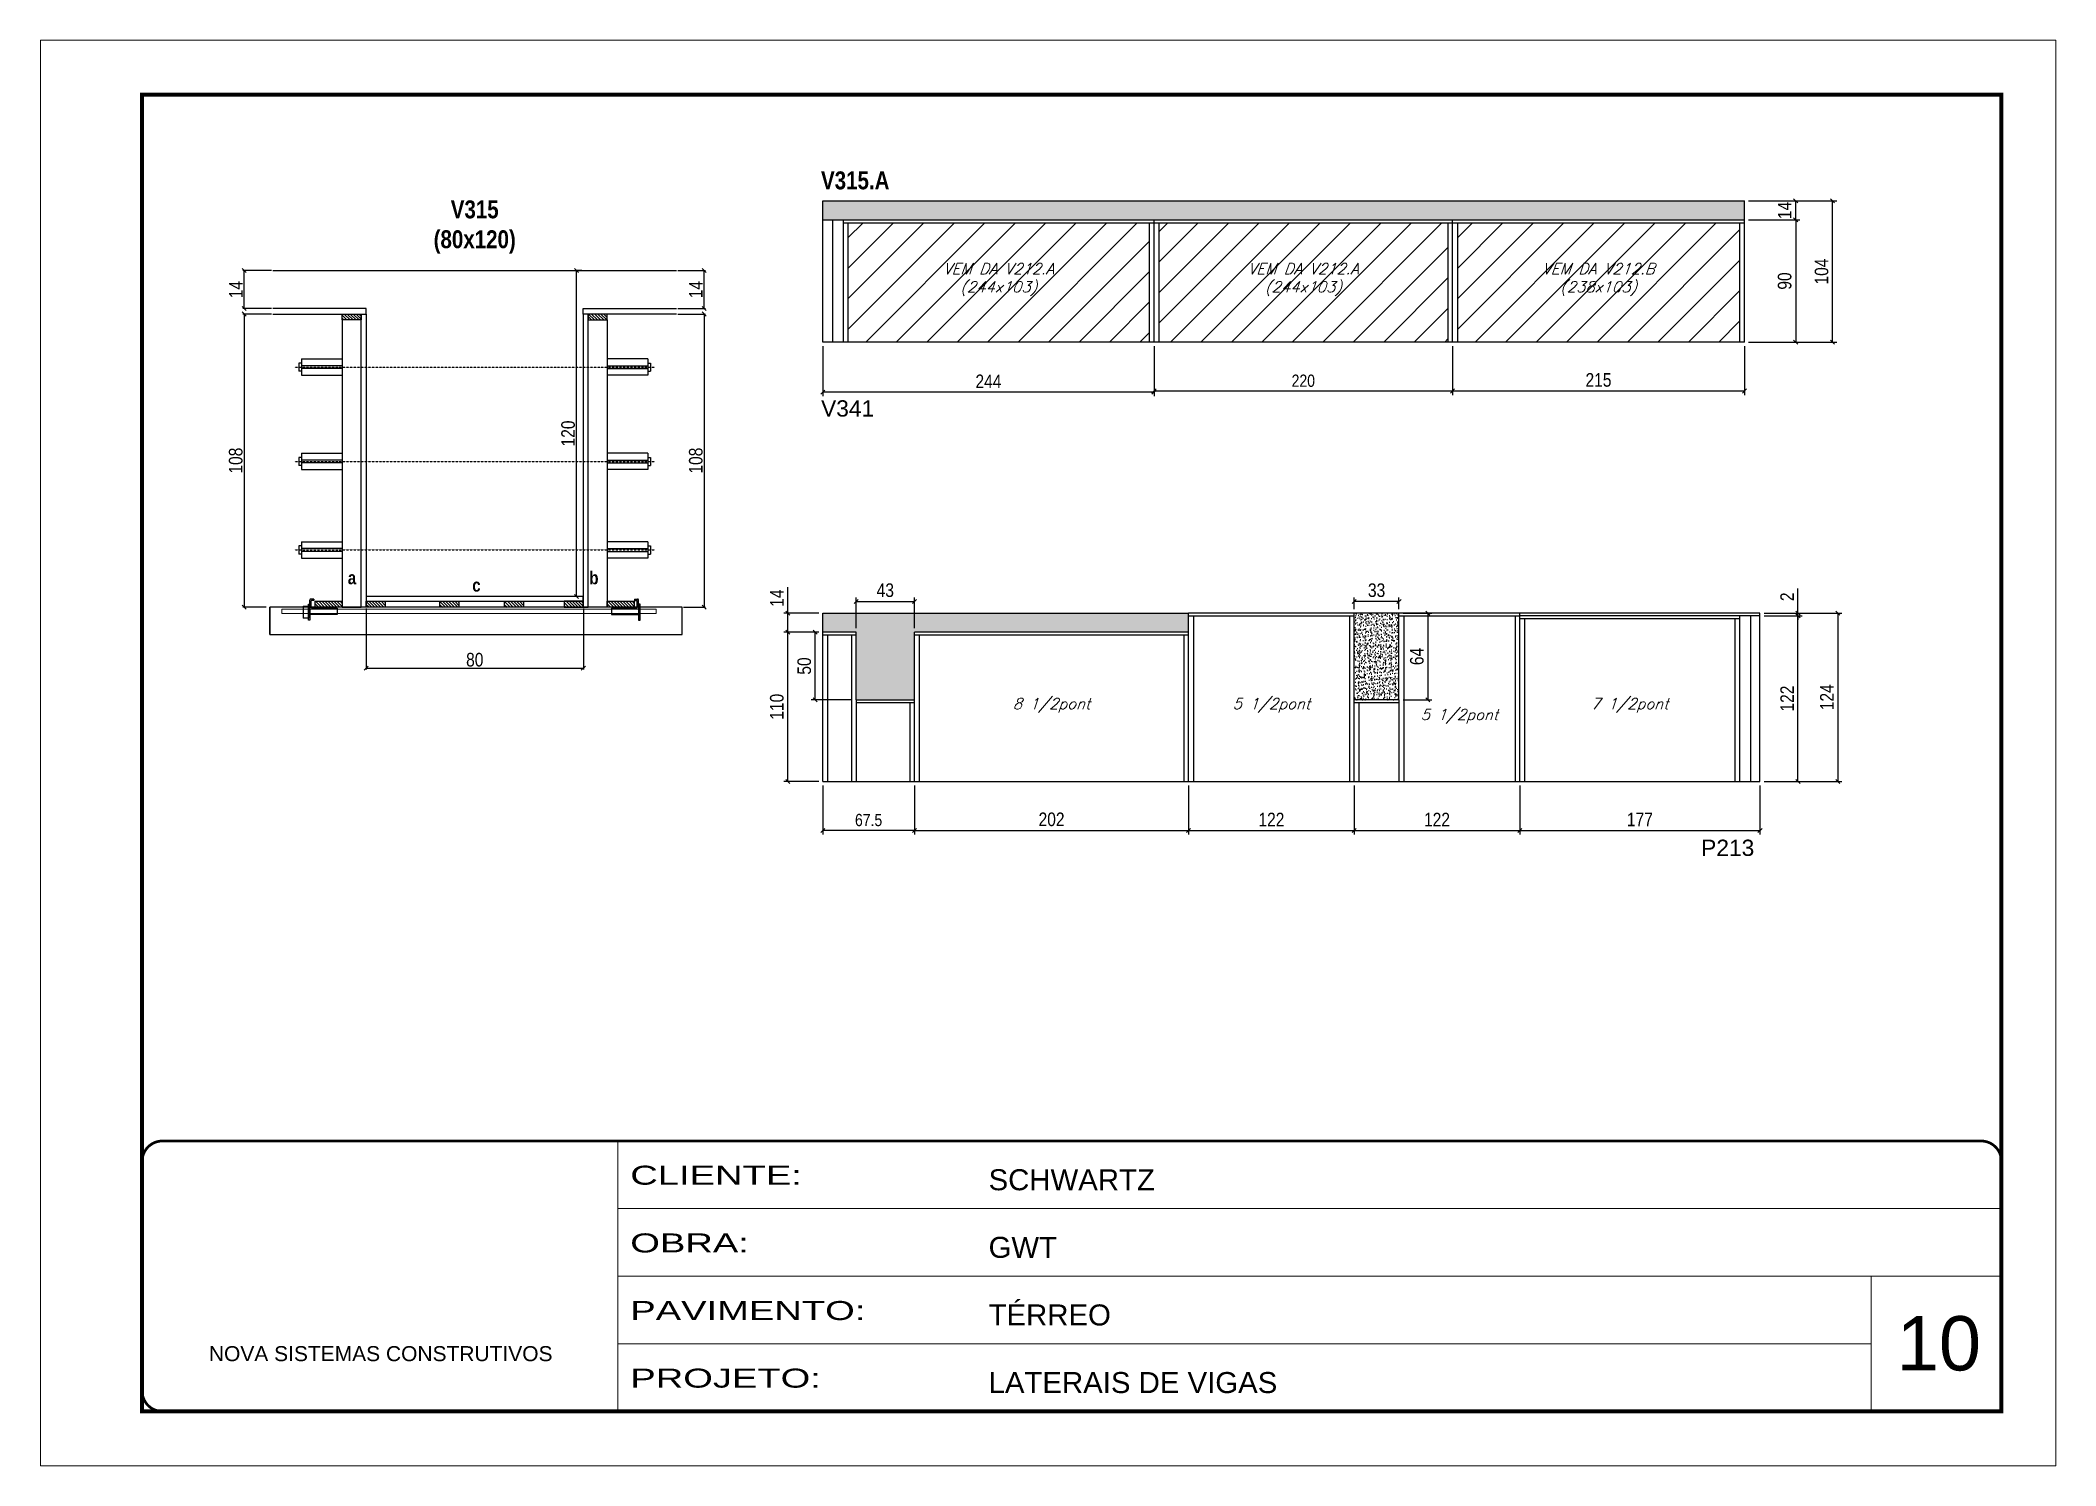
# Model space of a CAD drawing. Extents: x 2603 to 22413, y 1253 to 30260.
# Drawn here: x 14753 to 16238, y 26522 to 27572 of the extents above; entities that cross this region are included whole.
import ezdxf

# ---------------------------------------------------------------- set-up
doc = ezdxf.new("R2010")
doc.units = 0
for name, pattern in [('CONTINUO', [0]), ('DASHED', [0.75, 0.5, -0.25]), ('HIDDEN', [0.375, 0.25, -0.125])]:
    doc.linetypes.add(name, pattern=pattern)
for name, color, linetype in [('5', 5, 'Continuous'), ('barrote', 251, 'Continuous'), ('COTA', 241, 'Continuous'), ('detalhes', 4, 'Continuous'), ('NOMENCLATURA', 7, 'Continuous'), ('Painéis', 200, 'Continuous'), ('presilha', 1, 'Continuous'), ('SARR_2.2x10', 60, 'Continuous'), ('SARR_2.2x7', 40, 'Continuous'), ('SARR_3.5x7', 81, 'Continuous'), ('TENSOR', 3, 'Continuous'), ('texto', 7, 'Continuous')]:
    doc.layers.add(name, color=color, linetype=linetype)
for name, color, linetype, lineweight in [('CARIMBO', 255, 'Continuous', 9), ('CONCRETO', 251, 'Continuous', 25), ('Folhas', 255, 'Continuous', 9), ('Hachura', 251, 'Continuous', 9), ('SARRAFO DE PRESSAO', 251, 'DASHED', 9), ('SCO-___-LAJ', 2, 'Continuous', 0)]:
    doc.layers.add(name, color=color, linetype=linetype, lineweight=lineweight)
doc.styles.add('ARIAL', font='arial.ttf')
doc.styles.add('COTA TECNICA', font='techl___.ttf', dxfattribs={"height": 10})
doc.styles.add('COTA TECNICA 2X', font='techl___.ttf', dxfattribs={"height": 10})
doc.styles.add('COTA TECNICA-50', font='techl___.ttf', dxfattribs={"height": 9})
doc.styles.add('Romans', font='romans.shx')
doc.styles.get("Standard").update_dxf_attribs({"font": 'arial.ttf'})
doc.styles.add('TECNICA', font='techb___.ttf', dxfattribs={"height": 10})
doc.styles.add('Tecnologia', font='')
doc.styles.get('Tecnologia').set_extended_font_data('Forgotten Futurist')
doc.dimstyles.new('COTA PAINEL-50', dxfattribs={"dimtxt": 9, "dimasz": 3, "dimexe": 3, "dimexo": 3, "dimgap": 3, "dimtad": 1, "dimdec": 1, "dimzin": 12, "dimdsep": 46, "dimtxsty": 'COTA TECNICA-50', "dimblk1": 'OBLIQUE', "dimblk2": 'OBLIQUE', "dimsah": 1, "dimcen": 0.9, "dimclrd": 4, "dimclre": 4, "dimclrt": 240, "dimadec": 1, "dimazin": 3, "dimtfac": 1, "dimtdec": 1, "dimtmove": 0, "dimatfit": 3, "dimfxl": 1, "dimtolj": 1, "dimtzin": 12, "dimarcsym": 0})
doc.dimstyles.new('PAINEL', dxfattribs={"dimtxt": 10, "dimasz": 3, "dimexe": 3, "dimexo": 3, "dimgap": 3, "dimtad": 1, "dimdec": 1, "dimzin": 12, "dimdsep": 46, "dimtxsty": 'COTA TECNICA', "dimblk1": 'OBLIQUE', "dimblk2": 'OBLIQUE', "dimsah": 1, "dimcen": 0.9, "dimclrd": 4, "dimclre": 4, "dimclrt": 240, "dimadec": 1, "dimazin": 3, "dimtfac": 1, "dimtdec": 1, "dimtmove": 0, "dimatfit": 3, "dimfxl": 1, "dimtolj": 1, "dimtzin": 12, "dimarcsym": 0})
doc.dimstyles.new('SECAO', dxfattribs={"dimscale": 0.333333, "dimtxt": 5, "dimasz": 9, "dimexe": 3, "dimexo": 3, "dimgap": 3, "dimtad": 1, "dimdec": 1, "dimlfac": 0.5, "dimzin": 12, "dimdsep": 46, "dimtxsty": 'COTA TECNICA 2X', "dimblk1": 'OBLIQUE', "dimblk2": 'OBLIQUE', "dimsah": 1, "dimcen": 0.9, "dimclrd": 4, "dimclre": 4, "dimclrt": 240, "dimadec": 1, "dimazin": 3, "dimtfac": 1, "dimtdec": 1, "dimtmove": 0, "dimatfit": 3, "dimfxl": 1, "dimtolj": 1, "dimtzin": 12, "dimarcsym": 0})
pattern_1 = [(50, (-115901.4382, -5439.4145), (5.46554007, -0.47817257), [0.5715, -6.2865]), (355, (-115901.438, -5439.4145), (-1.05730264, 5.73170536), [0.4572, -5.02921753]), (100.4514447, (-115900.983, -5439.4543), (4.40823741, 5.25353256), [0.48570026, -5.34270734]), (46.1842, (-115901.438, -5437.8905), (8.13237123, -1.26126984), [0.85725, -9.42975]), (96.6355576, (-115900.7605, -5437.9956), (7.122124, 7.42278374), [0.7285507, -8.01406824]), (351.184151, (-115901.438, -5437.8905), (7.122124, 7.42278374), [0.685799, -7.54379196]), (21, (-115900.6762, -5438.2715), (4.54843174, -3.06795595), [0.5715, -6.2865]), (326, (-115900.676, -5438.2715), (1.85406085, 5.52563898), [0.4572, -5.0292]), (71.451445, (-115900.297, -5438.527), (6.40249258, 2.45768307), [0.48570026, -5.34269813]), (37.5, (-115901.4382, -5439.4145), (0.092658098, 2.536651166), [0, -4.96824, 0, -5.1054, 0, -5.04825]), (7.5, (-115901.4382, -5439.4145), (2.004589875, 3.005417245), [0, -2.91084, 0, -4.85394, 0, -1.92405]), (327.5, (-115903.1375, -5439.4145), (4.067717855, -0.17186232), [0, -1.905, 0, -5.9436, 0, -7.8867]), (317.5, (-115903.8995, -5439.4145), (4.44387544, 0.76279473), [0, -2.4765, 0, -3.94716, 0, -5.6007])]

msp = doc.modelspace()

# ---------------------------------------------------------------- texts
at = {"layer": '5', "linetype": 'Continuous'}
for s, rotation, p in [('V341', 359.99996, (15328.17, 27294.86)), ('P213', 0.00004, (15976.65, 26971.19))]:
    msp.add_text(s, height=12, rotation=rotation, dxfattribs=at).set_placement(p)
at = {"layer": 'CARIMBO', "style": 'ARIAL'}
msp.add_text('10', height=40, dxfattribs=at).set_placement((16120.74, 26592.17))
at = {"layer": 'detalhes', "style": 'TECNICA'}
for s, p in [('a', (14979.49, 27171.3)), ('b', (15157.46, 27171.29)), ('c', (15071.17, 27165.88))]:
    msp.add_text(s, height=9.6, dxfattribs=at).set_placement(p)
at = {"layer": 'NOMENCLATURA', "style": 'TECNICA'}
msp.add_text('V315.A', height=13.2, dxfattribs=at).set_placement((15328.12, 27462.26))
at = {"layer": 'NOMENCLATURA', "insert": (15072.96, 27454.1), "char_height": 13.2, "attachment_point": 2, "style": 'TECNICA'}
msp.add_mtext_dynamic_manual_height_columns('V315\\P(80x120)', width=300.2766, gutter_width=1, heights=[0], dxfattribs=at)
at = {"layer": 'texto', "color": 2, "char_height": 8, "attachment_point": 5, "style": 'Romans'}
for s, insert in [('{\\Q19;\\C256;VEM DA V212.A^J(244x103)}', (15459, 27395.74)), ('{\\Q19;\\C256;VEM DA V212.A^J(244x103)}', (15683.5, 27395.74)), ('{\\Q19;\\C256;VEM DA V212.B^J(238x103)}', (15901, 27395.74)), ('{\\Q19;\\C256;8 1/2pont}', (15498, 27082.07)), ('{\\Q19;\\C256;5 1/2pont}', (15660, 27082.07)), ('{\\Q19;\\C256;7 1/2pont}', (15924, 27082.07)), ('{\\Q19;\\C256;5 1/2pont}', (15798.5, 27074.05))]:
    msp.add_mtext(s, dxfattribs=dict(at, insert=insert))

# ---------------------------------------------------------------- blocks, each defined once
blk = doc.blocks.new('9999999999')
at = {"color": 30, "linetype": 'CONTINUO'}
for p, q in [((98564.6, 34230.2), (98564.6, 34429.4)), ((98564.6, 34379.6), (99584, 34379.6)), ((98564.6, 34329.8), (99488, 34329.8)), ((99584, 34329.8), (99488, 34329.8)), ((99488, 34329.8), (99488, 34230.2)), ((98564.6, 34280), (99488, 34280))]:
    blk.add_line(p, q, dxfattribs=at)
at = {"color": 30, "linetype": 'CONTINUO', "const_width": 2}
blk.add_lwpolyline([(99584, 34230.2), (99584, 34414.4, 0.414214), (99569, 34429.4), (98229, 34429.4, 0.414214), (98214, 34414.4), (98214, 34245.2, 0.414214), (98229, 34230.2), (99584, 34230.2)], format="xyb", dxfattribs=at)
at = {"layer": 'Folhas'}
blk.add_lwpolyline([(98139, 34190.2), (99624, 34190.2), (99624, 35240.2), (98139, 35240.2)], close=True, dxfattribs=at)
at = {"layer": 'Folhas', "color": 30, "const_width": 3}
blk.add_lwpolyline([(98214, 34230.2), (99584, 34230.2), (99584, 35200.2), (98214, 35200.2)], close=True, dxfattribs=at)
at = {"color": 7, "linetype": 'Continuous', "ltscale": 5, "style": 'ARIAL'}
for s, height, p in [('SCHWARTZ', 15.48, (98837.7, 34393.1)), ('GWT', 15.48, (98837.7, 34343.3)), ('TÉRREO', 15.48, (98837.7, 34293.5)), ('NOVA SISTEMAS CONSTRUTIVOS', 11.059, (98263.2, 34267.2)), ('LATERAIS DE VIGAS', 15.483, (98837.7, 34243.7))]:
    blk.add_text(s, height=height, dxfattribs=at).set_placement(p)
at = {"layer": 'Folhas', "color": 7, "style": 'Tecnologia', "width": 1.5}
for s, p in [('CLIENTE:', (98573.7, 34397.2)), ('OBRA:', (98573.7, 34347.3)), ('PAVIMENTO:', (98573.7, 34297.5)), ('PROJETO:', (98573.7, 34247.7))]:
    blk.add_text(s, height=14, dxfattribs=at).set_placement(p)
blk = doc.blocks.new('PRESILHA METÁLICA 1')
at = {"layer": 'presilha'}
for p, q in [((0, 13), (6, 13)), ((0, 13), (0, 0)), ((6, 0), (0, 0)), ((6, 15.5), (7.5, 15.5)), ((6, -2.5), (6, 15.5)), ((6, 13), (6, 0)), ((7.5, 10.6), (7.5, 19.9)), ((7.5, 15.5), (7.5, -2.5)), ((37.5, 4.1), (7.5, 4.1)), ((12, 21), (8.6, 21)), ((9, 11.6), (9, 18.9)), ((12, 19.5), (9.6, 19.5)), ((37.5, 11), (9.6, 11)), ((12, 21), (12, 19.5)), ((37.5, 11), (37.5, 4.1)), ((7.5, -2.5), (6, -2.5))]:
    blk.add_line(p, q, dxfattribs=at)
for centre, radius, start, end in [((8.6, 19.9), 1.14, 90, 180), ((9.6, 18.9), 0.57, 90, 180), ((9.6, 11.6), 0.57, 180, 270)]:
    blk.add_arc(centre, radius, start, end, dxfattribs=at)
blk = doc.blocks.new('PRESILHA METÁLICA 2')
at = {"layer": 'presilha'}
for p, q in [((-5.2, 23.5), (-5.2, 22)), ((-5.2, 23.5), (-1.9, 23.5)), ((-0.8, 14.6), (-0.8, 22.4)), ((-30.8, 13.5), (-30.8, 6.6)), ((-30.8, 13.5), (-2.8, 13.5)), ((-30.8, 6.6), (-0.8, 6.6)), ((-5.2, 22), (-2.8, 22)), ((-2.2, 14.1), (-2.2, 21.4)), ((0.8, 18), (-0.8, 18)), ((-0.8, 18), (-0.8, 0)), ((-0.8, 0), (0.8, 0)), ((0.8, 0), (0.8, 18))]:
    blk.add_line(p, q, dxfattribs=at)
for centre, radius, start, end in [((-1.9, 22.4), 1.14, 0, 90), ((-2.8, 21.4), 0.57, 0, 90), ((-2.8, 14.1), 0.57, 270, 0)]:
    blk.add_arc(centre, radius, start, end, dxfattribs=at)
blk = doc.blocks.new('_Oblique')
at = {"color": 0, "linetype": 'ByBlock', "lineweight": -2}
blk.add_line((-0.5, -0.5), (0.5, 0.5), dxfattribs=at)
blk = doc.blocks.new('*D214')
at = {"layer": 'COTA', "color": 4, "lineweight": -2, "transparency": 16777216}
for p, q in [((15222.7, 27370.4), (15243, 27370.4)), ((15242, 27370.4), (15242, 27154.4)), ((15226.8, 27154.4), (15243, 27154.4))]:
    blk.add_line(p, q, dxfattribs=at)
at = {"layer": 'Defpoints', "color": 0, "transparency": 16777216}
for p in [(15221.7, 27370.4), (15225.8, 27154.4), (15242, 27154.4)]:
    blk.add_point(p, dxfattribs=at)
at = {"layer": 'COTA', "color": 4, "lineweight": -2, "transparency": 16777216, "xscale": 3, "yscale": 3, "zscale": 3}
for p, rotation in [((15242, 27370.4), 90), ((15242, 27154.4), 270)]:
    blk.add_blockref('_Oblique', p, dxfattribs=dict(at, rotation=rotation))
at = {"layer": 'COTA', "color": 240, "transparency": 16777216, "insert": (15235.9, 27262.4), "char_height": 10, "attachment_point": 5, "rotation": 90, "style": 'COTA TECNICA 2X'}
blk.add_mtext('\\A1;108', dxfattribs=at)
blk = doc.blocks.new('*D215')
at = {"layer": 'COTA', "color": 4, "lineweight": -2, "transparency": 16777216}
for p, q in [((15222.7, 27402.4), (15243, 27402.4)), ((15242, 27374.4), (15242, 27402.4)), ((15222.7, 27374.4), (15243, 27374.4))]:
    blk.add_line(p, q, dxfattribs=at)
at = {"layer": 'Defpoints', "color": 0, "transparency": 16777216}
for p in [(15221.7, 27402.4), (15242, 27402.4), (15221.7, 27374.4)]:
    blk.add_point(p, dxfattribs=at)
at = {"layer": 'COTA', "color": 4, "lineweight": -2, "transparency": 16777216, "xscale": 3, "yscale": 3, "zscale": 3}
for p, rotation in [((15242, 27402.4), 90), ((15242, 27374.4), 270)]:
    blk.add_blockref('_Oblique', p, dxfattribs=dict(at, rotation=rotation))
at = {"layer": 'COTA', "color": 240, "transparency": 16777216, "insert": (15235.9, 27388.4), "char_height": 10, "attachment_point": 5, "rotation": 90, "style": 'COTA TECNICA 2X'}
blk.add_mtext('\\A1;14', dxfattribs=at)
blk = doc.blocks.new('*D216')
at = {"layer": 'COTA', "color": 4, "lineweight": -2, "transparency": 16777216}
for p, q in [((14923.3, 27370.4), (14902, 27370.4)), ((14903, 27370.4), (14903, 27154.4)), ((14919.2, 27154.4), (14902, 27154.4))]:
    blk.add_line(p, q, dxfattribs=at)
at = {"layer": 'Defpoints', "color": 0, "transparency": 16777216}
for p in [(14924.3, 27370.4), (14903, 27154.4), (14920.2, 27154.4)]:
    blk.add_point(p, dxfattribs=at)
at = {"layer": 'COTA', "color": 4, "lineweight": -2, "transparency": 16777216, "xscale": 3, "yscale": 3, "zscale": 3}
for p, rotation in [((14903, 27370.4), 90), ((14903, 27154.4), 270)]:
    blk.add_blockref('_Oblique', p, dxfattribs=dict(at, rotation=rotation))
at = {"layer": 'COTA', "color": 240, "transparency": 16777216, "insert": (14896.9, 27262.4), "char_height": 10, "attachment_point": 5, "rotation": 90, "style": 'COTA TECNICA 2X'}
blk.add_mtext('\\A1;108', dxfattribs=at)
blk = doc.blocks.new('*D1250')
at = {"layer": 'COTA', "color": 4, "lineweight": -2, "transparency": 16777216}
for p, q in [((15152, 27402.4), (15146.9, 27402.4)), ((15147.9, 27162.4), (15147.9, 27402.4)), ((15152, 27162.4), (15146.9, 27162.4))]:
    blk.add_line(p, q, dxfattribs=at)
at = {"layer": 'Defpoints', "color": 0, "transparency": 16777216}
for p in [(15147.9, 27402.4), (15153, 27402.4), (15153, 27162.4)]:
    blk.add_point(p, dxfattribs=at)
at = {"layer": 'COTA', "color": 4, "lineweight": -2, "transparency": 16777216, "xscale": 3, "yscale": 3, "zscale": 3}
for p, rotation in [((15147.9, 27402.4), 90), ((15147.9, 27162.4), 270)]:
    blk.add_blockref('_Oblique', p, dxfattribs=dict(at, rotation=rotation))
at = {"layer": 'COTA', "color": 240, "transparency": 16777216, "insert": (15141.8, 27282.4), "char_height": 10, "attachment_point": 5, "rotation": 90, "style": 'COTA TECNICA 2X'}
blk.add_mtext('\\A1;120', dxfattribs=at)
blk = doc.blocks.new('*D1251')
at = {"layer": 'COTA', "color": 4, "lineweight": -2, "transparency": 16777216}
for p, q in [((14923.3, 27402.4), (14902, 27402.4)), ((14903, 27374.4), (14903, 27402.4)), ((14923.3, 27374.4), (14902, 27374.4))]:
    blk.add_line(p, q, dxfattribs=at)
at = {"layer": 'Defpoints', "color": 0, "transparency": 16777216}
for p in [(14903, 27402.4), (14924.3, 27402.4), (14924.3, 27374.4)]:
    blk.add_point(p, dxfattribs=at)
at = {"layer": 'COTA', "color": 4, "lineweight": -2, "transparency": 16777216, "xscale": 3, "yscale": 3, "zscale": 3}
for p, rotation in [((14903, 27402.4), 90), ((14903, 27374.4), 270)]:
    blk.add_blockref('_Oblique', p, dxfattribs=dict(at, rotation=rotation))
at = {"layer": 'COTA', "color": 240, "transparency": 16777216, "insert": (14897, 27388.4), "char_height": 10, "attachment_point": 5, "rotation": 90, "style": 'COTA TECNICA 2X'}
blk.add_mtext('\\A1;14', dxfattribs=at)
blk = doc.blocks.new('*D1252')
at = {"layer": 'COTA', "color": 4, "lineweight": -2, "transparency": 16777216}
for p, q in [((14993, 27153.4), (14993, 27108.6)), ((15153, 27153.4), (15153, 27108.6)), ((14993, 27109.6), (15153, 27109.6))]:
    blk.add_line(p, q, dxfattribs=at)
at = {"layer": 'Defpoints', "color": 0, "transparency": 16777216}
for p in [(14993, 27154.4), (15153, 27154.4), (15153, 27109.6)]:
    blk.add_point(p, dxfattribs=at)
at = {"layer": 'COTA', "color": 4, "lineweight": -2, "transparency": 16777216, "xscale": 3, "yscale": 3, "zscale": 3, "rotation": 180}
blk.add_blockref('_Oblique', (14993, 27109.6), dxfattribs=at)
at = {"layer": 'COTA', "color": 4, "lineweight": -2, "transparency": 16777216, "xscale": 3, "yscale": 3, "zscale": 3}
blk.add_blockref('_Oblique', (15153, 27109.6), dxfattribs=at)
at = {"layer": 'COTA', "color": 240, "transparency": 16777216, "insert": (15073, 27115.7), "char_height": 10, "attachment_point": 5, "style": 'COTA TECNICA 2X'}
blk.add_mtext('\\A1;80', dxfattribs=at)
blk = doc.blocks.new('*D217')
at = {"layer": 'COTA', "color": 4, "linetype": 'ByBlock', "lineweight": -2, "transparency": 16777216}
for p, q in [((15573.5, 27346.7), (15573.5, 27310.7)), ((15793.5, 27346.7), (15793.5, 27310.7)), ((15573.5, 27313.7), (15793.5, 27313.7))]:
    blk.add_line(p, q, dxfattribs=at)
at = {"layer": 'Defpoints', "color": 0, "linetype": 'ByBlock', "transparency": 16777216}
for p in [(15573.5, 27349.7), (15793.5, 27349.7), (15793.5, 27313.7)]:
    blk.add_point(p, dxfattribs=at)
at = {"layer": 'COTA', "color": 4, "linetype": 'ByBlock', "lineweight": -2, "transparency": 16777216, "xscale": 3, "yscale": 3, "zscale": 3, "rotation": 180}
blk.add_blockref('_Oblique', (15573.5, 27313.7), dxfattribs=at)
at = {"layer": 'COTA', "color": 4, "linetype": 'ByBlock', "lineweight": -2, "transparency": 16777216, "xscale": 3, "yscale": 3, "zscale": 3}
blk.add_blockref('_Oblique', (15793.5, 27313.7), dxfattribs=at)
at = {"layer": 'COTA', "color": 240, "linetype": 'ByBlock', "transparency": 16777216, "insert": (15683.5, 27321.2), "char_height": 9, "attachment_point": 5, "style": 'COTA TECNICA-50'}
blk.add_mtext('\\A1;220', dxfattribs=at)
blk = doc.blocks.new('*D1253')
at = {"layer": 'COTA', "color": 4, "linetype": 'ByBlock', "lineweight": -2, "transparency": 16777216}
for p, q in [((15329.5, 27346.7), (15329.5, 27309.8)), ((15573.5, 27346.7), (15573.5, 27309.8)), ((15573.5, 27312.8), (15329.5, 27312.8))]:
    blk.add_line(p, q, dxfattribs=at)
at = {"layer": 'Defpoints', "color": 0, "linetype": 'ByBlock', "transparency": 16777216}
for p in [(15329.5, 27349.7), (15573.5, 27349.7), (15329.5, 27312.8)]:
    blk.add_point(p, dxfattribs=at)
at = {"layer": 'COTA', "color": 4, "linetype": 'ByBlock', "lineweight": -2, "transparency": 16777216, "xscale": 3, "yscale": 3, "zscale": 3, "rotation": 180}
blk.add_blockref('_Oblique', (15329.5, 27312.8), dxfattribs=at)
at = {"layer": 'COTA', "color": 4, "linetype": 'ByBlock', "lineweight": -2, "transparency": 16777216, "xscale": 3, "yscale": 3, "zscale": 3}
blk.add_blockref('_Oblique', (15573.5, 27312.8), dxfattribs=at)
at = {"layer": 'COTA', "color": 240, "linetype": 'ByBlock', "transparency": 16777216, "insert": (15451.5, 27320.8), "char_height": 10, "attachment_point": 5, "style": 'COTA TECNICA'}
blk.add_mtext('\\A1;244', dxfattribs=at)
blk = doc.blocks.new('*D1254')
at = {"layer": 'COTA', "color": 4, "linetype": 'ByBlock', "lineweight": -2, "transparency": 16777216}
for p, q in [((15793.5, 27346.7), (15793.5, 27310.7)), ((16008.5, 27346.7), (16008.5, 27310.7)), ((15793.5, 27313.7), (16008.5, 27313.7))]:
    blk.add_line(p, q, dxfattribs=at)
at = {"layer": 'Defpoints', "color": 0, "linetype": 'ByBlock', "transparency": 16777216}
for p in [(15793.5, 27349.7), (16008.5, 27349.7), (16008.5, 27313.7)]:
    blk.add_point(p, dxfattribs=at)
at = {"layer": 'COTA', "color": 4, "linetype": 'ByBlock', "lineweight": -2, "transparency": 16777216, "xscale": 3, "yscale": 3, "zscale": 3, "rotation": 180}
blk.add_blockref('_Oblique', (15793.5, 27313.7), dxfattribs=at)
at = {"layer": 'COTA', "color": 4, "linetype": 'ByBlock', "lineweight": -2, "transparency": 16777216, "xscale": 3, "yscale": 3, "zscale": 3}
blk.add_blockref('_Oblique', (16008.5, 27313.7), dxfattribs=at)
at = {"layer": 'COTA', "color": 240, "linetype": 'ByBlock', "transparency": 16777216, "insert": (15901, 27321.8), "char_height": 10, "attachment_point": 5, "style": 'COTA TECNICA'}
blk.add_mtext('\\A1;215', dxfattribs=at)
blk = doc.blocks.new('*D218')
at = {"layer": 'COTA', "color": 4, "linetype": 'ByBlock', "lineweight": -2, "transparency": 16777216}
for p, q in [((16011.5, 27439.7), (16049.3, 27439.7)), ((16046.3, 27439.7), (16046.3, 27349.7)), ((16011.5, 27349.7), (16049.3, 27349.7))]:
    blk.add_line(p, q, dxfattribs=at)
at = {"layer": 'Defpoints', "color": 0, "linetype": 'ByBlock', "transparency": 16777216}
for p in [(16008.5, 27439.7), (16008.5, 27349.7), (16046.3, 27349.7)]:
    blk.add_point(p, dxfattribs=at)
at = {"layer": 'COTA', "color": 4, "linetype": 'ByBlock', "lineweight": -2, "transparency": 16777216, "xscale": 3, "yscale": 3, "zscale": 3}
for p, rotation in [((16046.3, 27439.7), 90), ((16046.3, 27349.7), 270)]:
    blk.add_blockref('_Oblique', p, dxfattribs=dict(at, rotation=rotation))
at = {"layer": 'COTA', "color": 240, "linetype": 'ByBlock', "transparency": 16777216, "insert": (16038.2, 27394.7), "char_height": 10, "attachment_point": 5, "rotation": 90, "style": 'COTA TECNICA'}
blk.add_mtext('\\A1;90', dxfattribs=at)
blk = doc.blocks.new('*D219')
at = {"layer": 'COTA', "color": 4, "linetype": 'ByBlock', "lineweight": -2, "transparency": 16777216}
for p, q in [((16011.5, 27453.7), (16049.3, 27453.7)), ((16046.3, 27439.7), (16046.3, 27453.7)), ((16011.5, 27439.7), (16049.3, 27439.7))]:
    blk.add_line(p, q, dxfattribs=at)
at = {"layer": 'Defpoints', "color": 0, "linetype": 'ByBlock', "transparency": 16777216}
for p in [(16008.5, 27453.7), (16046.3, 27453.7), (16008.5, 27439.7)]:
    blk.add_point(p, dxfattribs=at)
at = {"layer": 'COTA', "color": 4, "linetype": 'ByBlock', "lineweight": -2, "transparency": 16777216, "xscale": 3, "yscale": 3, "zscale": 3}
for p, rotation in [((16046.3, 27453.7), 90), ((16046.3, 27439.7), 270)]:
    blk.add_blockref('_Oblique', p, dxfattribs=dict(at, rotation=rotation))
at = {"layer": 'COTA', "color": 240, "linetype": 'ByBlock', "transparency": 16777216, "insert": (16038.2, 27446.7), "char_height": 10, "attachment_point": 5, "rotation": 90, "style": 'COTA TECNICA'}
blk.add_mtext('\\A1;14', dxfattribs=at)
blk = doc.blocks.new('*D212')
at = {"layer": 'COTA', "color": 4, "linetype": 'ByBlock', "lineweight": -2, "transparency": 16777216}
for p, q in [((15329.5, 27023.1), (15329.5, 26987)), ((15397, 27023.1), (15397, 26987)), ((15397, 26990), (15329.5, 26990))]:
    blk.add_line(p, q, dxfattribs=at)
at = {"layer": 'Defpoints', "color": 0, "linetype": 'ByBlock', "transparency": 16777216}
for p in [(15329.5, 27026.1), (15397, 27026.1), (15329.5, 26990)]:
    blk.add_point(p, dxfattribs=at)
at = {"layer": 'COTA', "color": 4, "linetype": 'ByBlock', "lineweight": -2, "transparency": 16777216, "xscale": 3, "yscale": 3, "zscale": 3, "rotation": 180}
blk.add_blockref('_Oblique', (15329.5, 26990), dxfattribs=at)
at = {"layer": 'COTA', "color": 4, "linetype": 'ByBlock', "lineweight": -2, "transparency": 16777216, "xscale": 3, "yscale": 3, "zscale": 3}
blk.add_blockref('_Oblique', (15397, 26990), dxfattribs=at)
at = {"layer": 'COTA', "color": 240, "linetype": 'ByBlock', "transparency": 16777216, "insert": (15363.2, 26997.6), "char_height": 9, "attachment_point": 5, "style": 'COTA TECNICA-50'}
blk.add_mtext('\\A1;67.5', dxfattribs=at)
blk = doc.blocks.new('*D1233')
at = {"layer": 'COTA', "color": 4, "linetype": 'ByBlock', "lineweight": -2, "transparency": 16777216}
for p, q in [((15397, 27023.1), (15397, 26987)), ((15599, 27023.1), (15599, 26987)), ((15397, 26990), (15599, 26990))]:
    blk.add_line(p, q, dxfattribs=at)
at = {"layer": 'Defpoints', "color": 0, "linetype": 'ByBlock', "transparency": 16777216}
for p in [(15397, 27026.1), (15599, 27026.1), (15599, 26990)]:
    blk.add_point(p, dxfattribs=at)
at = {"layer": 'COTA', "color": 4, "linetype": 'ByBlock', "lineweight": -2, "transparency": 16777216, "xscale": 3, "yscale": 3, "zscale": 3, "rotation": 180}
blk.add_blockref('_Oblique', (15397, 26990), dxfattribs=at)
at = {"layer": 'COTA', "color": 4, "linetype": 'ByBlock', "lineweight": -2, "transparency": 16777216, "xscale": 3, "yscale": 3, "zscale": 3}
blk.add_blockref('_Oblique', (15599, 26990), dxfattribs=at)
at = {"layer": 'COTA', "color": 240, "linetype": 'ByBlock', "transparency": 16777216, "insert": (15498, 26998.1), "char_height": 10, "attachment_point": 5, "style": 'COTA TECNICA'}
blk.add_mtext('\\A1;202', dxfattribs=at)
blk = doc.blocks.new('*D1234')
at = {"layer": 'COTA', "color": 4, "linetype": 'ByBlock', "lineweight": -2, "transparency": 16777216}
for p, q in [((15354, 27139.1), (15354, 27161.6)), ((15397, 27139.1), (15397, 27161.6)), ((15354, 27158.6), (15397, 27158.6))]:
    blk.add_line(p, q, dxfattribs=at)
at = {"layer": 'Defpoints', "color": 0, "linetype": 'ByBlock', "transparency": 16777216}
for p in [(15397, 27158.6), (15354, 27136.1), (15397, 27136.1)]:
    blk.add_point(p, dxfattribs=at)
at = {"layer": 'COTA', "color": 4, "linetype": 'ByBlock', "lineweight": -2, "transparency": 16777216, "xscale": 3, "yscale": 3, "zscale": 3, "rotation": 180}
blk.add_blockref('_Oblique', (15354, 27158.6), dxfattribs=at)
at = {"layer": 'COTA', "color": 4, "linetype": 'ByBlock', "lineweight": -2, "transparency": 16777216, "xscale": 3, "yscale": 3, "zscale": 3}
blk.add_blockref('_Oblique', (15397, 27158.6), dxfattribs=at)
at = {"layer": 'COTA', "color": 240, "linetype": 'ByBlock', "transparency": 16777216, "insert": (15375.5, 27166.9), "char_height": 10, "attachment_point": 5, "style": 'COTA TECNICA'}
blk.add_mtext('\\A1;43', dxfattribs=at)
blk = doc.blocks.new('*D1235')
at = {"layer": 'COTA', "color": 4, "linetype": 'ByBlock', "lineweight": -2, "transparency": 16777216}
for p, q in [((15599, 27023.1), (15599, 26987)), ((15721, 27023.1), (15721, 26987)), ((15599, 26990), (15721, 26990))]:
    blk.add_line(p, q, dxfattribs=at)
at = {"layer": 'Defpoints', "color": 0, "linetype": 'ByBlock', "transparency": 16777216}
for p in [(15599, 27026.1), (15721, 27026.1), (15721, 26990)]:
    blk.add_point(p, dxfattribs=at)
at = {"layer": 'COTA', "color": 4, "linetype": 'ByBlock', "lineweight": -2, "transparency": 16777216, "xscale": 3, "yscale": 3, "zscale": 3, "rotation": 180}
blk.add_blockref('_Oblique', (15599, 26990), dxfattribs=at)
at = {"layer": 'COTA', "color": 4, "linetype": 'ByBlock', "lineweight": -2, "transparency": 16777216, "xscale": 3, "yscale": 3, "zscale": 3}
blk.add_blockref('_Oblique', (15721, 26990), dxfattribs=at)
at = {"layer": 'COTA', "color": 240, "linetype": 'ByBlock', "transparency": 16777216, "insert": (15660, 26998), "char_height": 10, "attachment_point": 5, "style": 'COTA TECNICA'}
blk.add_mtext('\\A1;122', dxfattribs=at)
blk = doc.blocks.new('*D1236')
at = {"layer": 'COTA', "color": 4, "linetype": 'ByBlock', "lineweight": -2, "transparency": 16777216}
for p, q in [((15721, 27023.1), (15721, 26987)), ((15843, 27023.1), (15843, 26987)), ((15721, 26990), (15843, 26990))]:
    blk.add_line(p, q, dxfattribs=at)
at = {"layer": 'Defpoints', "color": 0, "linetype": 'ByBlock', "transparency": 16777216}
for p in [(15721, 27026.1), (15843, 27026.1), (15843, 26990)]:
    blk.add_point(p, dxfattribs=at)
at = {"layer": 'COTA', "color": 4, "linetype": 'ByBlock', "lineweight": -2, "transparency": 16777216, "xscale": 3, "yscale": 3, "zscale": 3, "rotation": 180}
blk.add_blockref('_Oblique', (15721, 26990), dxfattribs=at)
at = {"layer": 'COTA', "color": 4, "linetype": 'ByBlock', "lineweight": -2, "transparency": 16777216, "xscale": 3, "yscale": 3, "zscale": 3}
blk.add_blockref('_Oblique', (15843, 26990), dxfattribs=at)
at = {"layer": 'COTA', "color": 240, "linetype": 'ByBlock', "transparency": 16777216, "insert": (15782, 26998), "char_height": 10, "attachment_point": 5, "style": 'COTA TECNICA'}
blk.add_mtext('\\A1;122', dxfattribs=at)
blk = doc.blocks.new('*D1237')
at = {"layer": 'COTA', "color": 4, "linetype": 'ByBlock', "lineweight": -2, "transparency": 16777216}
for p, q in [((15843, 27023.1), (15843, 26987)), ((16020, 27023.1), (16020, 26987)), ((15843, 26990), (16020, 26990))]:
    blk.add_line(p, q, dxfattribs=at)
at = {"layer": 'Defpoints', "color": 0, "linetype": 'ByBlock', "transparency": 16777216}
for p in [(15843, 27026.1), (16020, 27026.1), (16020, 26990)]:
    blk.add_point(p, dxfattribs=at)
at = {"layer": 'COTA', "color": 4, "linetype": 'ByBlock', "lineweight": -2, "transparency": 16777216, "xscale": 3, "yscale": 3, "zscale": 3, "rotation": 180}
blk.add_blockref('_Oblique', (15843, 26990), dxfattribs=at)
at = {"layer": 'COTA', "color": 4, "linetype": 'ByBlock', "lineweight": -2, "transparency": 16777216, "xscale": 3, "yscale": 3, "zscale": 3}
blk.add_blockref('_Oblique', (16020, 26990), dxfattribs=at)
at = {"layer": 'COTA', "color": 240, "linetype": 'ByBlock', "transparency": 16777216, "insert": (15931.5, 26998.1), "char_height": 10, "attachment_point": 5, "style": 'COTA TECNICA'}
blk.add_mtext('\\A1;177', dxfattribs=at)
blk = doc.blocks.new('*D1238')
at = {"layer": 'COTA', "color": 4, "linetype": 'ByBlock', "lineweight": -2, "transparency": 16777216}
for p, q in [((16023, 27150.1), (16080.4, 27150.1)), ((16077.4, 27150.1), (16077.4, 27026.1)), ((16023, 27026.1), (16080.4, 27026.1))]:
    blk.add_line(p, q, dxfattribs=at)
at = {"layer": 'Defpoints', "color": 0, "linetype": 'ByBlock', "transparency": 16777216}
for p in [(16020, 27150.1), (16020, 27026.1), (16077.4, 27026.1)]:
    blk.add_point(p, dxfattribs=at)
at = {"layer": 'COTA', "color": 4, "linetype": 'ByBlock', "lineweight": -2, "transparency": 16777216, "xscale": 3, "yscale": 3, "zscale": 3}
for p, rotation in [((16077.4, 27150.1), 90), ((16077.4, 27026.1), 270)]:
    blk.add_blockref('_Oblique', p, dxfattribs=dict(at, rotation=rotation))
at = {"layer": 'COTA', "color": 240, "linetype": 'ByBlock', "transparency": 16777216, "insert": (16069.3, 27088.1), "char_height": 10, "attachment_point": 5, "rotation": 90, "style": 'COTA TECNICA'}
blk.add_mtext('\\A1;124', dxfattribs=at)
blk = doc.blocks.new('*D1239')
at = {"layer": 'COTA', "color": 4, "linetype": 'ByBlock', "lineweight": -2, "transparency": 16777216}
for p, q in [((15757, 27150.1), (15778.3, 27150.1)), ((15775.3, 27150.1), (15775.3, 27086.1)), ((15757, 27086.1), (15778.3, 27086.1))]:
    blk.add_line(p, q, dxfattribs=at)
at = {"layer": 'Defpoints', "color": 0, "linetype": 'ByBlock', "transparency": 16777216}
for p in [(15754, 27150.1), (15754, 27086.1), (15775.3, 27086.1)]:
    blk.add_point(p, dxfattribs=at)
at = {"layer": 'COTA', "color": 4, "linetype": 'ByBlock', "lineweight": -2, "transparency": 16777216, "xscale": 3, "yscale": 3, "zscale": 3}
for p, rotation in [((15775.3, 27150.1), 90), ((15775.3, 27086.1), 270)]:
    blk.add_blockref('_Oblique', p, dxfattribs=dict(at, rotation=rotation))
at = {"layer": 'COTA', "color": 240, "linetype": 'ByBlock', "transparency": 16777216, "insert": (15767.2, 27118.1), "char_height": 10, "attachment_point": 5, "rotation": 90, "style": 'COTA TECNICA'}
blk.add_mtext('\\A1;64', dxfattribs=at)
blk = doc.blocks.new('*D1240')
at = {"layer": 'COTA', "color": 4, "linetype": 'ByBlock', "lineweight": -2, "transparency": 16777216}
for p, q in [((15721, 27153.1), (15721, 27161.6)), ((15754, 27153.1), (15754, 27161.6)), ((15754, 27158.6), (15721, 27158.6))]:
    blk.add_line(p, q, dxfattribs=at)
at = {"layer": 'Defpoints', "color": 0, "linetype": 'ByBlock', "transparency": 16777216}
for p in [(15721, 27158.6), (15721, 27150.1), (15754, 27150.1)]:
    blk.add_point(p, dxfattribs=at)
at = {"layer": 'COTA', "color": 4, "linetype": 'ByBlock', "lineweight": -2, "transparency": 16777216, "xscale": 3, "yscale": 3, "zscale": 3, "rotation": 180}
blk.add_blockref('_Oblique', (15721, 27158.6), dxfattribs=at)
at = {"layer": 'COTA', "color": 4, "linetype": 'ByBlock', "lineweight": -2, "transparency": 16777216, "xscale": 3, "yscale": 3, "zscale": 3}
blk.add_blockref('_Oblique', (15754, 27158.6), dxfattribs=at)
at = {"layer": 'COTA', "color": 240, "linetype": 'ByBlock', "transparency": 16777216, "insert": (15737.5, 27166.9), "char_height": 10, "attachment_point": 5, "style": 'COTA TECNICA'}
blk.add_mtext('\\A1;33', dxfattribs=at)
blk = doc.blocks.new('*D1241')
at = {"layer": 'COTA', "color": 4, "linetype": 'ByBlock', "lineweight": -2, "transparency": 16777216}
for p, q in [((15326.5, 27136.1), (15320.9, 27136.1)), ((15323.9, 27086.1), (15323.9, 27136.1)), ((15351, 27086.1), (15320.9, 27086.1))]:
    blk.add_line(p, q, dxfattribs=at)
at = {"layer": 'Defpoints', "color": 0, "linetype": 'ByBlock', "transparency": 16777216}
for p in [(15323.9, 27136.1), (15329.5, 27136.1), (15354, 27086.1)]:
    blk.add_point(p, dxfattribs=at)
at = {"layer": 'COTA', "color": 4, "linetype": 'ByBlock', "lineweight": -2, "transparency": 16777216, "xscale": 3, "yscale": 3, "zscale": 3}
for p, rotation in [((15323.9, 27136.1), 90), ((15323.9, 27086.1), 270)]:
    blk.add_blockref('_Oblique', p, dxfattribs=dict(at, rotation=rotation))
at = {"layer": 'COTA', "color": 240, "linetype": 'ByBlock', "transparency": 16777216, "insert": (15315.8, 27111.1), "char_height": 10, "attachment_point": 5, "rotation": 90, "style": 'COTA TECNICA'}
blk.add_mtext('\\A1;50', dxfattribs=at)
blk = doc.blocks.new('*D1242')
at = {"layer": 'COTA', "color": 4, "linetype": 'ByBlock', "lineweight": -2, "transparency": 16777216}
for p, q in [((16011.5, 27453.7), (16076.5, 27453.7)), ((16073.5, 27349.7), (16073.5, 27453.7)), ((16011.5, 27349.7), (16076.5, 27349.7))]:
    blk.add_line(p, q, dxfattribs=at)
at = {"layer": 'Defpoints', "color": 0, "linetype": 'ByBlock', "transparency": 16777216}
for p in [(16008.5, 27453.7), (16073.5, 27453.7), (16008.5, 27349.7)]:
    blk.add_point(p, dxfattribs=at)
at = {"layer": 'COTA', "color": 4, "linetype": 'ByBlock', "lineweight": -2, "transparency": 16777216, "xscale": 3, "yscale": 3, "zscale": 3}
for p, rotation in [((16073.5, 27453.7), 90), ((16073.5, 27349.7), 270)]:
    blk.add_blockref('_Oblique', p, dxfattribs=dict(at, rotation=rotation))
at = {"layer": 'COTA', "color": 240, "linetype": 'ByBlock', "transparency": 16777216, "insert": (16065.4, 27401.7), "char_height": 10, "attachment_point": 5, "rotation": 90, "style": 'COTA TECNICA'}
blk.add_mtext('\\A1;104', dxfattribs=at)
blk = doc.blocks.new('*D1243')
at = {"layer": 'COTA', "color": 4, "linetype": 'ByBlock', "lineweight": -2, "transparency": 16777216}
for p, q in [((15326.5, 27136.1), (15300.7, 27136.1)), ((15303.7, 27026.1), (15303.7, 27136.1)), ((15326.5, 27026.1), (15300.7, 27026.1))]:
    blk.add_line(p, q, dxfattribs=at)
at = {"layer": 'Defpoints', "color": 0, "linetype": 'ByBlock', "transparency": 16777216}
for p in [(15303.7, 27136.1), (15329.5, 27136.1), (15329.5, 27026.1)]:
    blk.add_point(p, dxfattribs=at)
at = {"layer": 'COTA', "color": 4, "linetype": 'ByBlock', "lineweight": -2, "transparency": 16777216, "xscale": 3, "yscale": 3, "zscale": 3}
for p, rotation in [((15303.7, 27136.1), 90), ((15303.7, 27026.1), 270)]:
    blk.add_blockref('_Oblique', p, dxfattribs=dict(at, rotation=rotation))
at = {"layer": 'COTA', "color": 240, "linetype": 'ByBlock', "transparency": 16777216, "insert": (15295.6, 27081.1), "char_height": 10, "attachment_point": 5, "rotation": 90, "style": 'COTA TECNICA'}
blk.add_mtext('\\A1;110', dxfattribs=at)
blk = doc.blocks.new('*D1244')
at = {"layer": 'COTA', "color": 4, "linetype": 'ByBlock', "lineweight": -2, "transparency": 16777216}
for p, q in [((15303.7, 27150.1), (15303.7, 27169.2)), ((15326.5, 27150.1), (15300.7, 27150.1)), ((15303.7, 27136.1), (15303.7, 27150.1)), ((15326.5, 27136.1), (15300.7, 27136.1))]:
    blk.add_line(p, q, dxfattribs=at)
at = {"layer": 'Defpoints', "color": 0, "linetype": 'ByBlock', "transparency": 16777216}
for p in [(15303.7, 27150.1), (15329.5, 27150.1), (15329.5, 27136.1)]:
    blk.add_point(p, dxfattribs=at)
at = {"layer": 'COTA', "color": 4, "linetype": 'ByBlock', "lineweight": -2, "transparency": 16777216, "xscale": 3, "yscale": 3, "zscale": 3}
for p, rotation in [((15303.7, 27150.1), 90), ((15303.7, 27136.1), 270)]:
    blk.add_blockref('_Oblique', p, dxfattribs=dict(at, rotation=rotation))
at = {"layer": 'COTA', "color": 240, "linetype": 'ByBlock', "transparency": 16777216, "insert": (15295.6, 27161.1), "char_height": 10, "attachment_point": 5, "rotation": 90, "style": 'COTA TECNICA'}
blk.add_mtext('\\A1;14', dxfattribs=at)
blk = doc.blocks.new('*D1247')
at = {"layer": 'COTA', "color": 4, "linetype": 'ByBlock', "lineweight": -2, "transparency": 16777216}
for p, q in [((16023, 27148.1), (16051, 27148.1)), ((16048, 27026.1), (16048, 27148.1)), ((16023, 27026.1), (16051, 27026.1))]:
    blk.add_line(p, q, dxfattribs=at)
at = {"layer": 'Defpoints', "color": 0, "linetype": 'ByBlock', "transparency": 16777216}
for p in [(16020, 27148.1), (16048, 27148.1), (16020, 27026.1)]:
    blk.add_point(p, dxfattribs=at)
at = {"layer": 'COTA', "color": 4, "linetype": 'ByBlock', "lineweight": -2, "transparency": 16777216, "xscale": 3, "yscale": 3, "zscale": 3}
for p, rotation in [((16048, 27148.1), 90), ((16048, 27026.1), 270)]:
    blk.add_blockref('_Oblique', p, dxfattribs=dict(at, rotation=rotation))
at = {"layer": 'COTA', "color": 240, "linetype": 'ByBlock', "transparency": 16777216, "insert": (16040, 27087.1), "char_height": 10, "attachment_point": 5, "rotation": 90, "style": 'COTA TECNICA'}
blk.add_mtext('\\A1;122', dxfattribs=at)
blk = doc.blocks.new('*D1248')
at = {"layer": 'COTA', "color": 4, "linetype": 'ByBlock', "lineweight": -2, "transparency": 16777216}
for p, q in [((16048, 27150.1), (16048, 27168.2)), ((16023, 27150.1), (16051, 27150.1)), ((16023, 27148.1), (16051, 27148.1)), ((16048, 27148.1), (16048, 27150.1)), ((16048, 27148.1), (16048, 27145.1))]:
    blk.add_line(p, q, dxfattribs=at)
at = {"layer": 'Defpoints', "color": 0, "linetype": 'ByBlock', "transparency": 16777216}
for p in [(16020, 27150.1), (16020, 27148.1), (16048, 27150.1)]:
    blk.add_point(p, dxfattribs=at)
at = {"layer": 'COTA', "color": 4, "linetype": 'ByBlock', "lineweight": -2, "transparency": 16777216, "xscale": 3, "yscale": 3, "zscale": 3}
for p, rotation in [((16048, 27150.1), 270), ((16048, 27148.1), 90)]:
    blk.add_blockref('_Oblique', p, dxfattribs=dict(at, rotation=rotation))
at = {"layer": 'COTA', "color": 240, "linetype": 'ByBlock', "transparency": 16777216, "insert": (16040, 27162.1), "char_height": 10, "attachment_point": 5, "rotation": 90, "style": 'COTA TECNICA'}
blk.add_mtext('\\A1;2', dxfattribs=at)

# ---------------------------------------------------------------- dimensions: what is measured, and where the dimension line sits
at = {"layer": 'COTA', "linetype": 'ByBlock'}
dim = msp.add_linear_dim(base=(16046.32, 27453.74), p1=(16008.5, 27439.74), p2=(16008.5, 27453.74), angle=90, dimstyle='PAINEL', dxfattribs=at)
dim.commit()
dim.dimension.update_dxf_attribs({"geometry": '*D219', "text_midpoint": (16046.32, 27446.74), "dimtype": 160})
for base, p1, p2, angle, picture, middle in [((16073.53, 27453.74), (16008.5, 27349.74), (16008.5, 27453.74), 90, '*D1242', (16065.43, 27401.74)), ((16046.32, 27349.74), (16008.5, 27439.74), (16008.5, 27349.74), 90, '*D218', (16038.18, 27394.74)), ((15329.5, 27312.76), (15573.5, 27349.74), (15329.5, 27349.74), 180, '*D1253', (15451.5, 27320.83)), ((15303.66, 27150.07), (15329.5, 27136.07), (15329.5, 27150.07), 90, '*D1244', (15295.59, 27161.13)), ((16048.01, 27150.07), (16020, 27148.07), (16020, 27150.07), 90, '*D1248', (16040.01, 27162.13)), ((15775.27, 27086.07), (15754, 27150.07), (15754, 27086.07), 90, '*D1239', (15767.16, 27118.07)), ((16077.42, 27026.07), (16020, 27150.07), (16020, 27026.07), 90, '*D1238', (16069.35, 27088.07)), ((16048.01, 27148.07), (16020, 27026.07), (16020, 27148.07), 90, '*D1247', (16039.95, 27087.07)), ((15303.66, 27136.07), (15329.5, 27026.07), (15329.5, 27136.07), 90, '*D1243', (15295.56, 27081.07)), ((15323.9, 27136.07), (15354, 27086.07), (15329.5, 27136.07), 90, '*D1241', (15315.79, 27111.07))]:
    dim = msp.add_linear_dim(base=base, p1=p1, p2=p2, angle=angle, dimstyle='PAINEL', dxfattribs=at)
    dim.commit()
    dim.dimension.update_dxf_attribs({"geometry": picture, "text_midpoint": middle})
at = {"layer": 'COTA'}
for base, p1, p2, picture, middle in [((14903.05, 27402.4), (14924.27, 27374.4), (14924.27, 27402.4), '*D1251', (14896.97, 27388.4)), ((15147.89, 27402.4), (15152.96, 27162.4), (15152.96, 27402.4), '*D1250', (15141.79, 27282.4)), ((15242.01, 27402.4), (15221.66, 27374.4), (15221.66, 27402.4), '*D215', (15235.94, 27388.4)), ((14903.05, 27154.4, 0), (14924.27, 27370.4), (14920.15, 27154.4, 0), '*D216', (14896.92, 27262.4, 0)), ((15242.01, 27154.4, 0), (15221.66, 27370.4), (15225.78, 27154.4, 0), '*D214', (15235.89, 27262.4, 0))]:
    dim = msp.add_linear_dim(base=base, p1=p1, p2=p2, angle=90, dimstyle='SECAO', dxfattribs=at)
    dim.commit()
    dim.dimension.update_dxf_attribs({"geometry": picture, "text_midpoint": middle})
at = {"layer": 'COTA', "linetype": 'ByBlock'}
dim = msp.add_linear_dim(base=(15793.5, 27313.66), p1=(15573.5, 27349.74), p2=(15793.5, 27349.74), angle=180, dimstyle='COTA PAINEL-50', override={"dimarcsym": 1}, dxfattribs=at)
dim.commit()
dim.dimension.update_dxf_attribs({"geometry": '*D217', "text_midpoint": (15683.5, 27321.25)})
for base, p1, p2, picture, middle in [((16008.5, 27313.66), (15793.5, 27349.74), (16008.5, 27349.74), '*D1254', (15901, 27321.77)), ((15397, 27158.64), (15354, 27136.07), (15397, 27136.07), '*D1234', (15375.5, 27166.86)), ((15721, 27158.64), (15754, 27150.07), (15721, 27150.07), '*D1240', (15737.5, 27166.86)), ((15599, 26989.98), (15397, 27026.07), (15599, 27026.07), '*D1233', (15498, 26998.09)), ((15721, 26989.98), (15599, 27026.07), (15721, 27026.07), '*D1235', (15660, 26998.04))]:
    dim = msp.add_linear_dim(base=base, p1=p1, p2=p2, dimstyle='PAINEL', dxfattribs=at)
    dim.commit()
    dim.dimension.update_dxf_attribs({"geometry": picture, "text_midpoint": middle})
at = {"layer": 'COTA'}
dim = msp.add_linear_dim(base=(15152.96, 27109.58), p1=(14992.96, 27154.4), p2=(15152.96, 27154.4), dimstyle='SECAO', dxfattribs=at)
dim.commit()
dim.dimension.update_dxf_attribs({"geometry": '*D1252', "text_midpoint": (15072.96, 27115.7)})
at = {"layer": 'COTA', "linetype": 'ByBlock'}
for base, p1, p2, dimstyle, override, picture, middle in [((15329.5, 26989.98), (15397, 27026.07), (15329.5, 27026.07), 'COTA PAINEL-50', {"dimarcsym": 1}, '*D212', (15363.25, 26997.58)), ((15843, 26989.98), (15721, 27026.07), (15843, 27026.07), 'PAINEL', {"dimtmove": 1}, '*D1236', (15782, 26998.04)), ((16020, 26989.98), (15843, 27026.07), (16020, 27026.07), 'PAINEL', {"dimtmove": 1}, '*D1237', (15931.5, 26998.06))]:
    dim = msp.add_linear_dim(base=base, p1=p1, p2=p2, dimstyle=dimstyle, override=override, dxfattribs=at)
    dim.commit()
    dim.dimension.update_dxf_attribs({"geometry": picture, "text_midpoint": middle})

# ---------------------------------------------------------------- hatches: boundary and pattern name
at = {"layer": 'COTA', "linetype": 'ByBlock'}
h = msp.add_hatch(dxfattribs=at)
h.set_pattern_fill('AR-CONC', color=256, scale=0.03)
h.set_pattern_definition([(50, (-115903.9382, -5376.066), (5.46554007, -0.47817257), [0.5715, -6.2865]), (355, (-115903.938, -5376.066), (-1.05730264, 5.73170536), [0.4572, -5.02921753]), (100.4514447, (-115903.483, -5376.106), (4.40823741, 5.25353256), [0.48570026, -5.34270734]), (46.1842, (-115903.938, -5374.542), (8.13237123, -1.26126984), [0.85725, -9.42975]), (96.6355576, (-115903.2605, -5374.647), (7.122124, 7.42278374), [0.7285507, -8.01406824]), (351.184151, (-115903.938, -5374.542), (7.122124, 7.42278374), [0.685799, -7.54379196]), (21, (-115903.1762, -5374.923), (4.54843174, -3.06795595), [0.5715, -6.2865]), (326, (-115903.176, -5374.923), (1.85406085, 5.52563898), [0.4572, -5.0292]), (71.451445, (-115902.797, -5375.1787), (6.40249258, 2.45768307), [0.48570026, -5.34269813]), (37.5, (-115903.9382, -5376.066), (0.092658098, 2.536651166), [0, -4.96824, 0, -5.1054, 0, -5.04825]), (7.5, (-115903.9382, -5376.066), (2.004589875, 3.005417245), [0, -2.91084, 0, -4.85394, 0, -1.92405]), (327.5, (-115905.6375, -5376.066), (4.067717855, -0.17186232), [0, -1.905, 0, -5.9436, 0, -7.8867]), (317.5, (-115906.3995, -5376.066), (4.44387544, 0.76279473), [0, -2.4765, 0, -3.94716, 0, -5.6007])])
h.paths.add_polyline_path([(16008.5, 27439.74), (16008.5, 27453.74), (15329.5, 27453.74), (15329.5, 27439.74)])
h = msp.add_hatch(dxfattribs=at)
h.set_pattern_fill('AR-CONC', color=256, scale=0.03)
h.set_pattern_definition(pattern_1)
h.paths.add_polyline_path([(15354, 27086.07), (15397, 27086.07), (15397, 27136.07), (15599, 27136.07), (15599, 27150.07), (15329.5, 27150.07), (15329.5, 27136.07), (15354, 27136.07)])
h = msp.add_hatch(dxfattribs=at)
h.set_pattern_fill('AR-CONC', color=256, scale=0.03)
h.set_pattern_definition(pattern_1)
h.paths.add_polyline_path([(15721, 27086.07), (15754, 27086.07), (15754, 27150.07), (15721, 27150.07)])
at = {"layer": 'Hachura', "linetype": 'ByBlock'}
h = msp.add_hatch(dxfattribs=at)
h.set_pattern_fill('ANSI31', color=256, scale=5)
h.paths.add_polyline_path([(15570, 27349.74), (15570, 27437.54), (15348, 27437.54), (15348, 27349.74)])
h.paths.add_polyline_path([(15790, 27349.74), (15790, 27437.54), (15577, 27437.54), (15577, 27349.74)])
h.paths.add_polyline_path([(16005, 27349.74), (16005, 27437.54), (15797, 27437.54), (15797, 27349.74)])
at = {"layer": 'SARR_2.2x10'}
h = msp.add_hatch(dxfattribs=at)
h.set_pattern_fill('ANSI31', color=256, scale=0.5, angle=90)
h.set_pattern_definition([(135, (48148.9027, -96357.7658), (-1.122532015, -1.122532015), [])])
h.paths.add_polyline_path([(14955.36, 27158.8), (14955.36, 27154.4), (14975.36, 27154.4), (14975.36, 27158.8)])
h = msp.add_hatch(dxfattribs=at)
h.set_pattern_fill('ANSI31', color=256, scale=0.5, angle=90)
h.set_pattern_definition([(135, (48364.1027, -96357.7658), (-1.122532015, -1.122532015), [])])
h.paths.add_polyline_path([(15170.56, 27158.8), (15170.56, 27154.4), (15190.56, 27154.4), (15190.56, 27158.8)])
at = {"layer": 'SARR_2.2x7'}
h = msp.add_hatch(dxfattribs=at)
h.set_pattern_fill('ANSI31', color=256, scale=0.5, angle=90)
h.set_pattern_definition([(135, (48142.9027, -96146.1658), (-1.122532015, -1.122532015), [])])
h.paths.add_polyline_path([(14989.36, 27370.4), (14989.36, 27366), (14975.36, 27366), (14975.36, 27370.4)])
h = msp.add_hatch(dxfattribs=at)
h.set_pattern_fill('ANSI31', color=256, scale=0.5, angle=90)
h.set_pattern_definition([(135, (48284.9027, -96146.1658), (-1.122532015, -1.122532015), [])])
h.paths.add_polyline_path([(15156.56, 27370.4), (15156.56, 27366), (15170.56, 27366), (15170.56, 27370.4)])
h = msp.add_hatch(dxfattribs=at)
h.set_pattern_fill('ANSI31', color=256, scale=0.5, angle=90)
h.set_pattern_definition([(135, (48228.5027, -96357.7658), (-1.122532015, -1.122532015), [])])
h.paths.add_polyline_path([(15006.96, 27154.4), (15006.96, 27158.8), (14992.96, 27158.8), (14992.96, 27154.4)])
h = msp.add_hatch(dxfattribs=at)
h.set_pattern_fill('ANSI31', color=256, scale=0.5, angle=90)
h.set_pattern_definition([(135, (48282.8291, -96357.7658), (-1.122532015, -1.122532015), [])])
h.paths.add_polyline_path([(15061.29, 27154.4), (15061.29, 27158.8), (15047.29, 27158.8), (15047.29, 27154.4)])
h = msp.add_hatch(dxfattribs=at)
h.set_pattern_fill('ANSI31', color=256, scale=0.5, angle=90)
h.set_pattern_definition([(135, (48330.5624, -96357.7658), (-1.122532015, -1.122532015), [])])
h.paths.add_polyline_path([(15109.02, 27154.4), (15109.02, 27158.8), (15095.02, 27158.8), (15095.02, 27154.4)])
h = msp.add_hatch(dxfattribs=at)
h.set_pattern_fill('ANSI31', color=256, scale=0.5, angle=90)
h.set_pattern_definition([(135, (48288.5027, -96357.7658), (-1.122532015, -1.122532015), [])])
h.paths.add_polyline_path([(15138.96, 27154.4), (15138.96, 27158.8), (15152.96, 27158.8), (15152.96, 27154.4)])

# ---------------------------------------------------------------- linework, layer by layer
at = {"ltscale": 3}
for p, q in [((14943.36, 27334.29), (14943.36, 27328.29)), ((14945.36, 27334.29), (14943.36, 27334.29)), ((14945.36, 27328.29), (14943.36, 27328.29)), ((14945.36, 27337.29), (14945.36, 27325.29)), ((14945.36, 27337.29), (14975.36, 27337.29)), ((14975.36, 27332.29), (14945.36, 27332.29)), ((14975.36, 27330.29), (14945.36, 27330.29)), ((14945.36, 27325.29), (14975.36, 27325.29)), ((15200.56, 27337.29), (15170.56, 27337.29)), ((15170.56, 27332.29), (15200.56, 27332.29)), ((15170.56, 27330.29), (15200.56, 27330.29)), ((15200.56, 27325.29), (15170.56, 27325.29)), ((15200.56, 27337.29), (15200.56, 27325.29)), ((15200.56, 27334.29), (15202.56, 27334.29)), ((15200.56, 27328.29), (15202.56, 27328.29)), ((15202.56, 27334.29), (15202.56, 27328.29)), ((14943.36, 27264.78), (14943.36, 27258.78)), ((14945.36, 27264.78), (14943.36, 27264.78)), ((14945.36, 27267.78), (14945.36, 27255.78)), ((14945.36, 27267.78), (14975.36, 27267.78)), ((15200.56, 27267.78), (15170.56, 27267.78)), ((15200.56, 27267.78), (15200.56, 27255.78)), ((15200.56, 27264.78), (15202.56, 27264.78)), ((15202.56, 27264.78), (15202.56, 27258.78)), ((14945.36, 27258.78), (14943.36, 27258.78)), ((14975.36, 27262.78), (14945.36, 27262.78)), ((14975.36, 27260.78), (14945.36, 27260.78)), ((14945.36, 27255.78), (14975.36, 27255.78)), ((15170.56, 27262.78), (15200.56, 27262.78)), ((15170.56, 27260.78), (15200.56, 27260.78)), ((15200.56, 27255.78), (15170.56, 27255.78)), ((15200.56, 27258.78), (15202.56, 27258.78)), ((14943.36, 27199.58), (14943.36, 27193.58)), ((14945.36, 27199.58), (14943.36, 27199.58)), ((14945.36, 27193.58), (14943.36, 27193.58)), ((14945.36, 27202.58), (14945.36, 27190.58)), ((14945.36, 27202.58), (14975.36, 27202.58)), ((14975.36, 27197.58), (14945.36, 27197.58)), ((14975.36, 27195.58), (14945.36, 27195.58)), ((14945.36, 27190.58), (14975.36, 27190.58)), ((15200.56, 27202.58), (15170.56, 27202.58)), ((15170.56, 27197.58), (15200.56, 27197.58)), ((15170.56, 27195.58), (15200.56, 27195.58)), ((15200.56, 27190.58), (15170.56, 27190.58)), ((15200.56, 27202.58), (15200.56, 27190.58)), ((15200.56, 27199.58), (15202.56, 27199.58)), ((15200.56, 27193.58), (15202.56, 27193.58)), ((15202.56, 27199.58), (15202.56, 27193.58))]:
    msp.add_line(p, q, dxfattribs=at)
at = {"layer": 'barrote'}
msp.add_lwpolyline([(14921.91, 27134.4), (15225.83, 27134.4), (15225.83, 27154.4), (14921.91, 27154.4)], close=True, dxfattribs=at)
at = {"layer": 'CONCRETO', "linetype": 'Continuous'}
msp.add_line((14924.27, 27402.4), (15221.66, 27402.4), dxfattribs=at)
at = {"layer": 'COTA', "linetype": 'ByBlock'}
for p, q in [((15329.5, 27439.74), (15329.5, 27453.74)), ((15329.5, 27453.74), (16008.5, 27453.74)), ((16008.5, 27439.74), (16008.5, 27453.74)), ((15329.5, 27136.07), (15329.5, 27150.07)), ((15329.5, 27150.07), (15599, 27150.07)), ((15754, 27150.07), (15721, 27150.07)), ((15354, 27086.07), (15354, 27026.07)), ((15754, 27086.07), (15754, 27026.07))]:
    msp.add_line(p, q, dxfattribs=at)
at = {"layer": 'detalhes', "color": 250}
msp.add_line((14921.91, 27134.4), (14921.91, 27154.4), dxfattribs=at)
at = {"layer": 'Painéis', "linetype": 'Continuous'}
for p, q in [((15329.5, 27349.74), (15329.5, 27439.74)), ((15329.5, 27439.74), (16008.5, 27439.74)), ((15573.5, 27349.74), (15573.5, 27439.74)), ((15793.5, 27349.74), (15793.5, 27439.74)), ((16008.5, 27349.74), (16008.5, 27439.74)), ((16008.5, 27349.74), (15329.5, 27349.74)), ((15599, 27026.07), (15599, 27150.07)), ((15721, 27150.07), (15599, 27150.07)), ((15721, 27026.07), (15721, 27150.07)), ((16020, 27150.07), (15754, 27150.07)), ((15754, 27086.07), (15754, 27150.07)), ((15843, 27026.07), (15843, 27150.07)), ((16020, 27148.07), (15843, 27148.07)), ((16020, 27026.07), (16020, 27150.07)), ((15354, 27136.07), (15329.5, 27136.07)), ((15329.5, 27026.07), (15329.5, 27136.07)), ((15354, 27086.07), (15354, 27136.07)), ((15599, 27136.07), (15397, 27136.07)), ((15397, 27026.07), (15397, 27136.07)), ((15354, 27086.07), (15397, 27086.07)), ((15754, 27086.07), (15721, 27086.07)), ((15329.5, 27026.07), (16020, 27026.07))]:
    msp.add_line(p, q, dxfattribs=at)
at = {"layer": 'Painéis', "linetype": 'Continuous', "elevation": 0}
for points in [[(14924.27, 27370.4), (14992.96, 27370.4), (14992.96, 27374.4), (14924.27, 27374.4)], [(15221.66, 27370.4), (15152.96, 27370.4), (15152.96, 27374.4), (15221.66, 27374.4)]]:
    msp.add_lwpolyline(points, dxfattribs=at)
at = {"layer": 'Painéis', "linetype": 'Continuous'}
for points in [[(14989.36, 27154.4), (14989.36, 27370.4), (14992.96, 27370.4), (14992.96, 27154.4)], [(15156.56, 27154.4), (15156.56, 27370.4), (15152.96, 27370.4), (15152.96, 27154.4)], [(15152.96, 27162.4), (14992.96, 27162.4), (14992.96, 27158.8), (15152.96, 27158.8)]]:
    msp.add_lwpolyline(points, close=True, dxfattribs=at)
at = {"layer": 'SARR_2.2x10'}
for points in [[(14955.36, 27158.8), (14975.36, 27158.8), (14975.36, 27154.4), (14955.36, 27154.4)], [(15170.56, 27158.8), (15190.56, 27158.8), (15190.56, 27154.4), (15170.56, 27154.4)]]:
    msp.add_lwpolyline(points, close=True, dxfattribs=at)
at = {"layer": 'SARR_2.2x7', "linetype": 'Continuous'}
for p, q in [((15336.5, 27439.74), (15336.5, 27349.74)), ((15344.5, 27437.54), (15573.5, 27437.54)), ((15573.5, 27437.54), (15793.5, 27437.54)), ((15793.5, 27437.54), (16008.5, 27437.54)), ((15721, 27147.87), (15599, 27147.87)), ((15843, 27147.87), (15754, 27147.87)), ((16005, 27145.87), (15843, 27145.87)), ((16013, 27148.07), (16013, 27026.07)), ((15354, 27133.87), (15329.5, 27133.87)), ((15599, 27133.87), (15397, 27133.87)), ((15397, 27083.87), (15354, 27083.87)), ((15754, 27083.87), (15721, 27083.87))]:
    msp.add_line(p, q, dxfattribs=at)
at = {"layer": 'SARR_2.2x7', "elevation": 0}
for points in [[(14975.36, 27370.4), (14989.36, 27370.4), (14989.36, 27366), (14975.36, 27366)], [(15170.56, 27370.4), (15156.56, 27370.4), (15156.56, 27366), (15170.56, 27366)]]:
    msp.add_lwpolyline(points, close=True, dxfattribs=at)
at = {"layer": 'SARR_2.2x7'}
for points in [[(14992.96, 27158.8), (15006.96, 27158.8), (15006.96, 27154.4), (14992.96, 27154.4)], [(15047.29, 27158.8), (15061.29, 27158.8), (15061.29, 27154.4), (15047.29, 27154.4)], [(15095.02, 27158.8), (15109.02, 27158.8), (15109.02, 27154.4), (15095.02, 27154.4)], [(15152.96, 27158.8), (15138.96, 27158.8), (15138.96, 27154.4), (15152.96, 27154.4)]]:
    msp.add_lwpolyline(points, close=True, dxfattribs=at)
at = {"layer": 'SARR_3.5x7'}
for p, q in [((15344.5, 27439.74), (15344.5, 27349.74)), ((15348, 27437.54), (15348, 27349.74)), ((15570, 27437.54), (15570, 27349.74)), ((15577, 27437.54), (15577, 27349.74)), ((15790, 27437.54), (15790, 27349.74)), ((15797, 27437.54), (15797, 27349.74)), ((16005, 27437.54), (16005, 27349.74)), ((15602.5, 27147.87), (15602.5, 27026.07)), ((15717.5, 27147.87), (15717.5, 27026.07)), ((15757.5, 27147.87), (15757.5, 27026.07)), ((15839.5, 27147.87), (15839.5, 27026.07)), ((15846.5, 27145.87), (15846.5, 27026.07)), ((16001.5, 27145.87), (16001.5, 27026.07)), ((16005, 27148.07), (16005, 27026.07)), ((15333, 27133.87), (15333, 27026.07)), ((15350.5, 27133.87), (15350.5, 27026.07)), ((15400.5, 27133.87), (15400.5, 27026.07)), ((15595.5, 27133.87), (15595.5, 27026.07)), ((15393.5, 27083.87), (15393.5, 27026.07)), ((15724.5, 27083.87), (15724.5, 27026.07))]:
    msp.add_line(p, q, dxfattribs=at)
for points in [[(14989.36, 27366), (14975.36, 27366), (14975.36, 27154.4), (14989.36, 27154.4)], [(15156.56, 27366), (15170.56, 27366), (15170.56, 27154.4), (15156.56, 27154.4)]]:
    msp.add_lwpolyline(points, close=True, dxfattribs=at)
at = {"layer": 'SCO-___-LAJ', "color": 1}
msp.add_lwpolyline([(14930.91, 27153.07), (15206.7, 27153.07), (15206.7, 27149.87), (14930.91, 27149.87)], close=True, dxfattribs=at)
at = {"layer": 'TENSOR', "linetype": 'HIDDEN', "ltscale": 0.5}
for p, q in [((14940.36, 27331.29), (15205.56, 27331.29)), ((14940.36, 27261.78), (15205.56, 27261.78)), ((14940.36, 27196.58), (15205.56, 27196.58))]:
    msp.add_line(p, q, dxfattribs=at)

# ---------------------------------------------------------------- block references
at = {"layer": 'presilha', "xscale": 0.6666666666666666, "yscale": 0.6666666666666666, "zscale": 0.6666666666666666}
for name, p in [('PRESILHA METÁLICA 1', (14946.5, 27146.44)), ('PRESILHA METÁLICA 2', (15194.24, 27144.77))]:
    msp.add_blockref(name, p, dxfattribs=at)
at = {"layer": 'SARRAFO DE PRESSAO', "color": 6, "linetype": 'ByBlock'}
msp.add_blockref('9999999999', (-83386.1, -7668.18), dxfattribs=at)

msp.set_redraw_order([(e.dxf.handle, doc.entitydb.next_handle()) for e in msp.query("TEXT MTEXT ATTDEF DIMENSION ARC_DIMENSION")])  # texts and dimensions are drawn at this point

doc.saveas('drawing.dxf')
